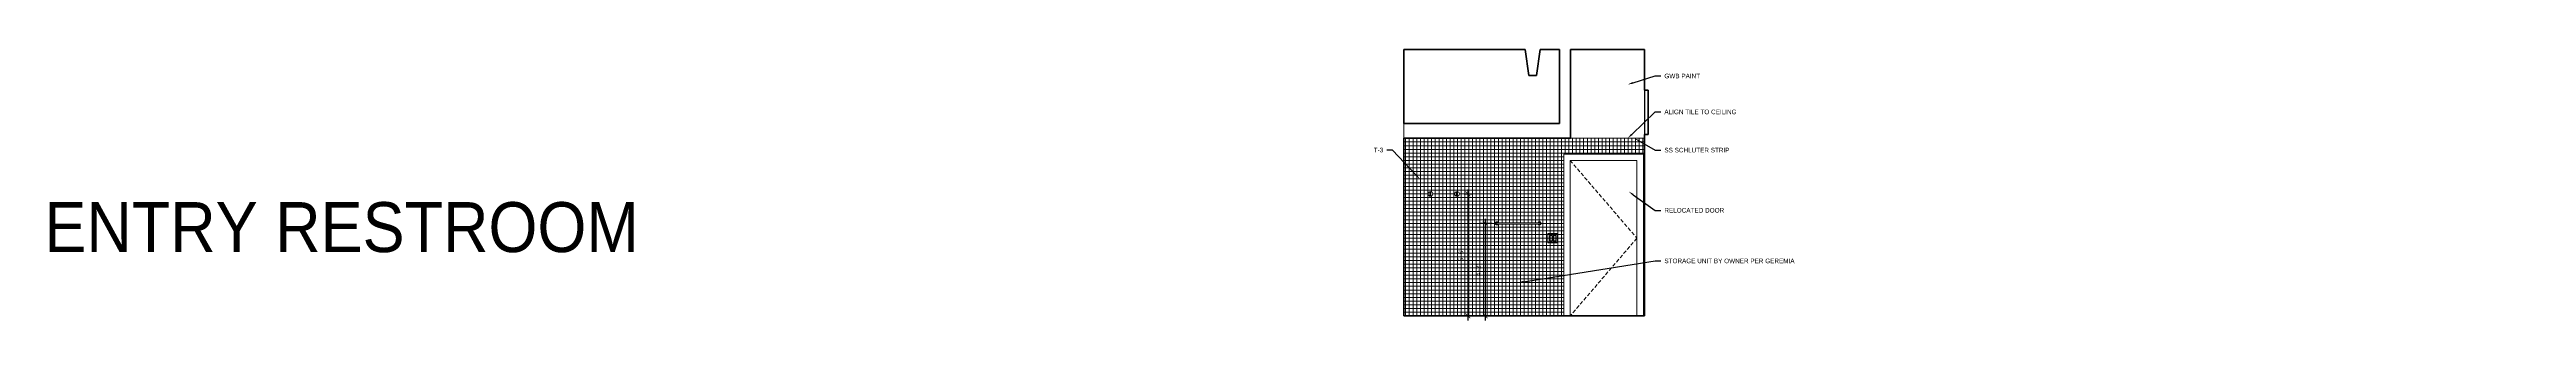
# Model space of a CAD drawing. Header units: inches. Extents: x -3027 to 6920, y -6604 to 320.
# Drawn here: x -1551 to -216, y -4202 to -4056 of the extents above; entities that cross this region are included whole.
import ezdxf
from ezdxf import colors
from ezdxf.entities.mleader import LeaderData, LeaderLine
from ezdxf.math import Vec2, Vec3

# ---------------------------------------------------------------- set-up
doc = ezdxf.new("R2010")
doc.units = ezdxf.units.IN
doc.header["$LTSCALE"] = 4
doc.header["$MEASUREMENT"] = 0
doc.header["$PDMODE"] = 35
doc.header["$PDSIZE"] = -5
doc.linetypes.add('DASHED', pattern=[0.75, 0.5, -0.25])
doc.layers.get('0').update_dxf_attribs({"linetype": 'CONTINUOUS'})
doc.layers.get('Defpoints').update_dxf_attribs({"linetype": 'CONTINUOUS'})
for name, color, linetype, lineweight in [('A-ELEV-2', 5, 'CONTINUOUS', 25), ('A-ELEV-3', 8, 'CONTINUOUS', 15), ('A-ELEV-4', 9, 'CONTINUOUS', 9), ('A-ELEV-BYND', 9, 'DASHED', 9), ('A-ELEV-CUT', 3, 'CONTINUOUS', 50), ('A-NOTE-DIM', 8, 'CONTINUOUS', 15), ('A-NOTE-REF', 8, 'CONTINUOUS', 15)]:
    doc.layers.add(name, color=color, linetype=linetype, lineweight=lineweight)
doc.styles.add('1_4SM', font='swisse.ttf', dxfattribs={"width": 0.9, "height": 4})
doc.styles.add('ANNOT-SM', font='swisse.ttf', dxfattribs={"width": 0.9, "height": 0.078125})
doc.dimstyles.new('DIM-ANNOT', dxfattribs={"dimtxt": 0.078125, "dimasz": 0.078125, "dimexe": 0.078125, "dimexo": 0.078125, "dimgap": 0.078125, "dimtad": 1, "dimzin": 11, "dimdsep": 46, "dimlunit": 4, "dimtxsty": 'ANNOT-SM', "dimblk1": 'ARCHTICK', "dimblk2": 'ARCHTICK', "dimsah": 1, "dimcen": 0, "dimdle": 0.078125, "dimclrd": 8, "dimclre": 8, "dimclrt": 8, "dimadec": 0, "dimazin": 0, "dimtfac": 4, "dimtofl": 0, "dimtmove": 2, "dimatfit": 3, "dimfxl": 1, "dimfrac": 2, "dimtzin": 0, "dimarcsym": 0})

# ---------------------------------------------------------------- blocks, each defined once
blk = doc.blocks.new('A$C6AF20732')
at = {"layer": 'A-ELEV-CUT'}
for p, q in [((-2, -14), (-4, 0)), ((2, -14), (4, 0)), ((-2, -14), (2, -14))]:
    blk.add_line(p, q, dxfattribs=at)
blk = doc.blocks.new('E16-SWITCH-DOUBLE')
at = {"layer": 'A-ELEV-3', "linetype": 'Continuous', "ltscale": 0.5}
blk.add_lwpolyline([(-2.5, 2.5), (2.5, 2.5), (2.5, -2.5), (-2.5, -2.5)], close=True, dxfattribs=at)
at = {"layer": 'A-ELEV-3', "ltscale": 0.5}
for points in [[(-1.7, 1.4), (-0.3, 1.4), (-0.3, -1.4), (-1.7, -1.4)], [(1.7, 1.4), (0.3, 1.4), (0.3, -1.4), (1.7, -1.4)]]:
    blk.add_lwpolyline(points, close=True, dxfattribs=at)
at = {"layer": 'A-ELEV-3'}
for centre in [(-1, 2), (-1, 2), (1, 2), (-1, -2), (-1, -2), (1, -2)]:
    blk.add_circle(centre, 0.125, dxfattribs=at)
blk = doc.blocks.new('E10-TOWELBAR-24')
at = {"layer": 'A-ELEV-3'}
for p, q in [((0.4, 0.4), (23.6, 0.4)), ((0.4, -0.4), (23.6, -0.4))]:
    blk.add_line(p, q, dxfattribs=at)
for centre, radius, start, end in [((0.4, 0), 0.869, 25.5521, 334.4479), ((0.4, 0), 0.375, 90, 270), ((23.6, 0), 0.869, 205.5521, 154.4479), ((23.6, 0), 0.375, 270, 90)]:
    blk.add_arc(centre, radius, start, end, dxfattribs=at)
blk = doc.blocks.new('ROBE HOOK')
at = {"layer": 'A-ELEV-3'}
blk.add_lwpolyline([(-0.25, -0.75), (0.25, -0.75), (0.25, 0.75), (-0.25, 0.75)], close=True, dxfattribs=at)
blk.add_circle((0, 0), 1.25, dxfattribs=at)
blk = doc.blocks.new('_ARCHTICK')
at = {"color": 0, "linetype": 'ByBlock', "const_width": 0.15}
blk.add_lwpolyline([(-0.5, -0.5), (0.5, 0.5)], dxfattribs=at)
blk = doc.blocks.new('*D158')
at = {"layer": 'A-NOTE-DIM', "color": 8, "lineweight": -2, "transparency": 16777216}
for p, q in [((-773.4, -4150), (-779.6, -4150)), ((-777.1, -4147.5), (-777.1, -4202.5)), ((-773.4, -4200), (-779.6, -4200))]:
    blk.add_line(p, q, dxfattribs=at)
at = {"layer": 'Defpoints', "color": 0, "transparency": 16777216}
for p in [(-770.9, -4150), (-777.1, -4200), (-770.9, -4200)]:
    blk.add_point(p, dxfattribs=at)
at = {"layer": 'A-NOTE-DIM', "color": 8, "lineweight": -2, "transparency": 16777216, "xscale": 2.5, "yscale": 2.5, "zscale": 2.5}
for p, rotation in [((-777.1, -4150), 90), ((-777.1, -4200), 270)]:
    blk.add_blockref('_ARCHTICK', p, dxfattribs=dict(at, rotation=rotation))
at = {"layer": 'A-NOTE-DIM', "color": 8, "transparency": 16777216, "insert": (-780.8, -4175), "char_height": 2.5, "attachment_point": 5, "rotation": 90, "style": 'ANNOT-SM'}
blk.add_mtext('4\'-2" ', dxfattribs=at)
blk = doc.blocks.new('*D159')
at = {"layer": 'A-NOTE-DIM', "color": 8, "lineweight": -2, "transparency": 16777216}
for p, q in [((-788.5, -4134.1), (-783.9, -4134.1)), ((-786.4, -4131.6), (-786.4, -4202.5)), ((-788.5, -4200), (-783.9, -4200))]:
    blk.add_line(p, q, dxfattribs=at)
at = {"layer": 'Defpoints', "color": 0, "transparency": 16777216}
for p in [(-791, -4134.1), (-791, -4200), (-786.4, -4200)]:
    blk.add_point(p, dxfattribs=at)
at = {"layer": 'A-NOTE-DIM', "color": 8, "lineweight": -2, "transparency": 16777216, "xscale": 2.5, "yscale": 2.5, "zscale": 2.5}
for p, rotation in [((-786.4, -4134.1), 90), ((-786.4, -4200), 270)]:
    blk.add_blockref('_ARCHTICK', p, dxfattribs=dict(at, rotation=rotation))
at = {"layer": 'A-NOTE-DIM', "color": 8, "transparency": 16777216, "insert": (-790.2, -4167), "char_height": 2.5, "attachment_point": 5, "rotation": 90, "style": 'ANNOT-SM'}
blk.add_mtext('5\'-6" ', dxfattribs=at)

msp = doc.modelspace()

# ---------------------------------------------------------------- hatches: boundary and pattern name
at = {"layer": 'A-ELEV-4'}
h = msp.add_hatch(dxfattribs=at)
h.set_pattern_fill('ANSI37', color=256, scale=16, angle=45)
h.paths.add_polyline_path([(-734.7498, -4112.5), (-691.7498, -4112.5), (-691.7498, -4200), (-691.2498, -4200), (-691.2498, -4104), (-730.9998, -4104), (-820.9998, -4104), (-820.9998, -4200), (-734.7498, -4200)])
h.paths.add_polyline_path([(-748.47727, -4149.63, -4.4100567649), (-748.47727, -4150.38), (-770.14733, -4150.38, -4.4100567649), (-770.14733, -4149.63)], flags=16)
h.paths.add_polyline_path([(-790.9998, -4134.09451, -1), (-793.4998, -4134.09451, -1)], flags=16)
h.paths.add_polyline_path([(-791.9998, -4133.34451), (-791.9998, -4134.84451), (-792.4998, -4134.84451), (-792.4998, -4133.34451)], flags=0)
h.paths.add_polyline_path([(-805.3748, -4134.09451, -1), (-807.8748, -4134.09451, -1)], flags=16)
h.paths.add_polyline_path([(-806.3748, -4133.34451), (-806.3748, -4134.84451), (-806.8748, -4134.84451), (-806.8748, -4133.34451)], flags=0)

# ---------------------------------------------------------------- linework, layer by layer
at = {"layer": 'A-ELEV-2'}
msp.add_line((-691.2498, -4078), (-691.2498, -4102), dxfattribs=at)
at = {"layer": 'A-ELEV-3'}
for p, q in [((-820.9998, -4096), (-820.9998, -4104)), ((-730.9998, -4104), (-691.2498, -4104))]:
    msp.add_line(p, q, dxfattribs=at)
for points in [[(-734.7498, -4200), (-734.7498, -4112.5), (-691.7498, -4112.5), (-691.7498, -4200)], [(-731.2498, -4200), (-731.2498, -4116), (-695.2498, -4116), (-695.2498, -4200)]]:
    msp.add_lwpolyline(points, dxfattribs=at)
at = {"layer": 'A-ELEV-BYND'}
msp.add_lwpolyline([(-731.2498, -4116), (-695.2498, -4158), (-731.2498, -4200)], dxfattribs=at)
at = {"layer": 'A-ELEV-CUT'}
for p, q in [((-820.9998, -4056), (-755.47476, -4056)), ((-820.9998, -4096), (-820.9998, -4056)), ((-747.47476, -4056), (-736.9998, -4056)), ((-736.9998, -4096), (-736.9998, -4056)), ((-730.9998, -4104), (-730.9998, -4056)), ((-691.2498, -4056), (-730.9998, -4056)), ((-691.2498, -4078), (-691.2498, -4056)), ((-691.2498, -4078), (-689.2498, -4078)), ((-689.2498, -4102), (-689.2498, -4078)), ((-820.9998, -4096), (-736.9998, -4096)), ((-820.9998, -4104), (-730.9998, -4104)), ((-820.9998, -4200), (-820.9998, -4104)), ((-691.2498, -4200), (-691.2498, -4102)), ((-691.2498, -4102), (-689.2498, -4102)), ((-820.9998, -4200), (-691.2498, -4200))]:
    msp.add_line(p, q, dxfattribs=at)

# ---------------------------------------------------------------- block references
for p in [(-806.6248, -4134.09451), (-792.2498, -4134.09451)]:
    msp.add_blockref('ROBE HOOK', p)
at = {"ltscale": 0.5}
msp.add_blockref('E10-TOWELBAR-24', (-771.3123, -4150.005), dxfattribs=at)
at = {"layer": 'A-ELEV-CUT'}
msp.add_blockref('A$C6AF20732', (-751.47476, -4056), dxfattribs=at)
at = {"layer": 'A-NOTE-REF'}
msp.add_blockref('E16-SWITCH-DOUBLE', (-740.7498, -4158.00172), dxfattribs=at)

# ---------------------------------------------------------------- texts
at = {"layer": 'A-ELEV-2', "insert": (-1233.54375, -4165.8875), "char_height": 27, "attachment_point": 9, "style": '1_4SM'}
msp.add_mtext_dynamic_manual_height_columns('ENTRY RESTROOM', width=689.825, gutter_width=18.75, heights=[0], dxfattribs=at)

# ---------------------------------------------------------------- dimensions: what is measured, and where the dimension line sits
at = {"layer": 'A-NOTE-DIM'}
for base, p1, p2, picture, middle in [((-786.37647, -4200), (-790.9998, -4134.09451), (-790.9998, -4200), '*D159', (-790.16113, -4167.04725)), ((-777.0613849233, -4200), (-770.931702103, -4150.005), (-770.931702103, -4200), '*D158', (-780.8113849233, -4175.0025))]:
    dim = msp.add_linear_dim(base=base, p1=p1, p2=p2, angle=90, dimstyle='DIM-ANNOT', override={"dimpost": ' '}, dxfattribs=at)
    dim.commit()
    dim.dimension.update_dxf_attribs({"geometry": picture, "text_midpoint": middle})

# ---------------------------------------------------------------- leaders
at = {"layer": 'A-NOTE-REF'}
ml = msp.add_multileader_mtext('Standard', dxfattribs=at)
ml.set_content('GWB PAINT', color=256, style='ANNOT-SM')
ml.set_leader_properties()
ml.build(insert=Vec2(0, 0))
ml.multileader.update_dxf_attribs({"dogleg_length": 0.09375, "arrow_head_size": 3, "scale": 32})
ctx = ml.context
ctx.base_point, ctx.scale, ctx.char_height, ctx.arrow_head_size, ctx.plane_origin = Vec3(-682.45, -4070.35), 32, 2.5, 3, Vec3(-699.775, -3769.9)
notes = []
notes.append((ctx, [(0, (1, 1, 0), (-685.45, -4070.35), (1, 0), 3, [(0, [(-700.225, -4074.925)], 0, [])])]))
ctx.mtext.insert, ctx.mtext.width, ctx.mtext.flow_direction = Vec3(-680.45, -4069.1), 14.5289201, 5
ml = msp.add_multileader_mtext('Standard', dxfattribs=at)
ml.set_content('ALIGN TILE TO CEILING ', color=256, style='ANNOT-SM')
ml.set_leader_properties()
ml.build(insert=Vec2(0, 0))
ml.multileader.update_dxf_attribs({"dogleg_length": 0.09375, "arrow_head_size": 3, "scale": 32})
ctx = ml.context
ctx.base_point, ctx.scale, ctx.char_height, ctx.arrow_head_size, ctx.plane_origin = Vec3(-682.45, -4089.775), 32, 2.5, 3, Vec3(-699.775, -3789.325)
notes.append((ctx, [(0, (1, 1, 0), (-685.45, -4089.775), (1, 0), 3, [(0, [(-700.225, -4104)], 0, [])])]))
ctx.mtext.insert, ctx.mtext.width, ctx.mtext.flow_direction = Vec3(-680.45, -4088.49204), 14.5289201, 5
ml = msp.add_multileader_mtext('Standard', dxfattribs=at)
ml.set_content('T-3', color=256, style='ANNOT-SM')
ml.set_leader_properties()
ml.build(insert=Vec2(0, 0))
ml.multileader.update_dxf_attribs({"dogleg_length": 0.09375, "arrow_head_size": 3, "scale": 32})
ctx = ml.context
ctx.base_point, ctx.scale, ctx.char_height, ctx.arrow_head_size, ctx.plane_origin = Vec3(-839.42475, -4110.39589), 32, 2.5, 3, Vec3(-812.725, -3809.94589)
ctx.text_align_type = 2
notes.append((ctx, [(0, (1, 1, 0), (-827.05, -4110.39589), (-1, 0), 3, [(0, [(-812.275, -4126.12729)], 0, [])])]))
ctx.mtext.insert, ctx.mtext.width, ctx.mtext.alignment, ctx.mtext.flow_direction = Vec3(-832.05, -4109.11293), 14.5289201, 3, 5
ml = msp.add_multileader_mtext('Standard', dxfattribs=at)
ml.set_content('SS SCHLUTER STRIP', color=256, style='ANNOT-SM')
ml.set_leader_properties()
ml.build(insert=Vec2(0, 0))
ml.multileader.update_dxf_attribs({"dogleg_length": 0.09375, "arrow_head_size": 3, "scale": 32})
ctx = ml.context
ctx.base_point, ctx.scale, ctx.char_height, ctx.arrow_head_size, ctx.plane_origin = Vec3(-682.45, -4110.425), 32, 2.5, 3, Vec3(-699.775, -3827.3528)
notes.append((ctx, [(0, (1, 1, 0), (-685.45, -4110.425), (1, 0), 3, [(0, [(-696.525, -4104)], 0, [])])]))
ctx.mtext.insert, ctx.mtext.width, ctx.mtext.flow_direction = Vec3(-680.45, -4109.14204), 14.5289201, 5
ml = msp.add_multileader_mtext('Standard', dxfattribs=at)
ml.set_content('RELOCATED DOOR', color=256, style='ANNOT-SM')
ml.set_leader_properties()
ml.build(insert=Vec2(0, 0))
ml.multileader.update_dxf_attribs({"dogleg_length": 0.09375, "arrow_head_size": 3, "scale": 32})
ctx = ml.context
ctx.base_point, ctx.scale, ctx.char_height, ctx.arrow_head_size, ctx.plane_origin = Vec3(-682.45, -4142.95), 32, 2.5, 3, Vec3(-699.775, -3832.775)
notes.append((ctx, [(0, (1, 1, 0), (-685.45, -4142.95), (1, 0), 3, [(0, [(-699.775, -4132.775)], 0, [])])]))
ctx.mtext.insert, ctx.mtext.width, ctx.mtext.flow_direction = Vec3(-680.45, -4141.66704), 14.5289201, 5
ml = msp.add_multileader_mtext('Standard', dxfattribs=at)
ml.set_content('STORAGE UNIT BY OWNER PER GEREMIA', color=256, style='ANNOT-SM')
ml.set_leader_properties()
ml.build(insert=Vec2(0, 0))
ml.multileader.update_dxf_attribs({"dogleg_length": 0.09375, "arrow_head_size": 3, "scale": 32})
ctx = ml.context
ctx.base_point, ctx.scale, ctx.char_height, ctx.arrow_head_size, ctx.plane_origin = Vec3(-682.45, -4170.30473), 32, 2.5, 3, Vec3(-699.775, -3866.24444)
notes.append((ctx, [(0, (1, 1, 0), (-685.45, -4170.30473), (1, 0), 3, [(0, [(-759.46429, -4182)], 0, [])])]))
ctx.mtext.insert, ctx.mtext.width, ctx.mtext.flow_direction = Vec3(-680.45, -4169.02177), 14.5289201, 5
for ctx, leaders in notes:
    for number, flags, end, landing, length, lines in leaders:
        leader = LeaderData()
        leader.index, (leader.has_last_leader_line, leader.has_dogleg_vector, leader.attachment_direction) = number, flags
        leader.last_leader_point, leader.dogleg_vector, leader.dogleg_length = Vec3(end), Vec3(landing), length
        for number, points, colour, breaks in lines:
            line = LeaderLine()
            line.index, line.vertices, line.color, line.breaks = number, Vec3.list(points), colors.encode_raw_color(colour), breaks
            leader.lines.append(line)
        ctx.leaders.append(leader)

doc.saveas('drawing.dxf')
